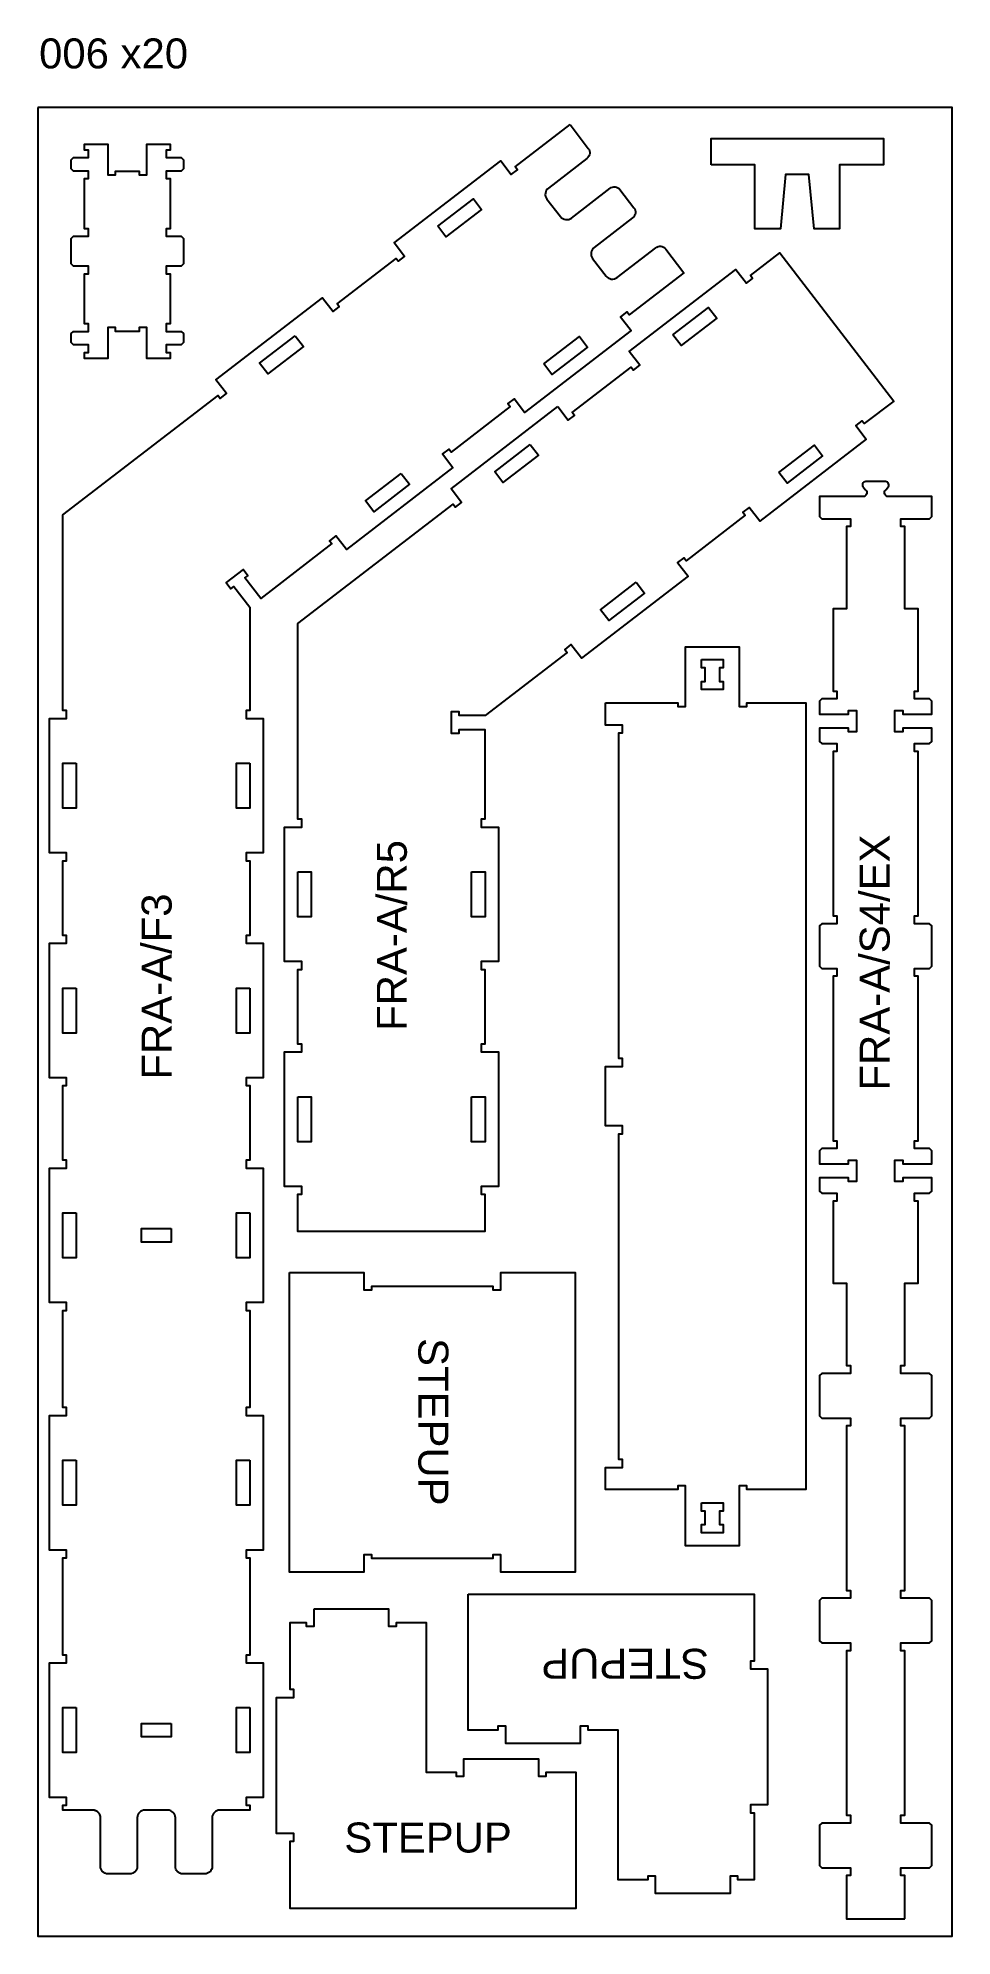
# Model space of a CAD drawing. Extents: x -4741 to 10570, y -11118 to 12613.
# Drawn here: x 1350 to 2570, y 3882 to 6415 of the extents above; entities that cross this region are included whole.
import ezdxf

# ---------------------------------------------------------------- set-up
doc = ezdxf.new("R2010")
doc.units = 0
doc.header["$MEASUREMENT"] = 0
for name, color, linetype in [('0_SHEET_BIRCHPLY_2440X1220', 1, 'CONTINUOUS'), ('1_ANYTOOL_1MMDEEP_INSIDE', 2, 'CONTINUOUS'), ('3_ANYTOOL_CUTTHROUGH_INSID', 4, 'CONTINUOUS'), ('6_ANYTOOL_CUTTHROUGH_OUTSI', 5, 'CONTINUOUS')]:
    doc.layers.add(name, color=color, linetype=linetype)

msp = doc.modelspace()

# ---------------------------------------------------------------- texts
at = {"layer": '0_SHEET_BIRCHPLY_2440X1220', "insert": (1351.9, 6414.2), "char_height": 40, "width": 232.771, "attachment_point": 1}
msp.add_mtext('\\fArial;006 x20', dxfattribs=at)
at = {"layer": '1_ANYTOOL_1MMDEEP_INSIDE', "char_height": 40, "attachment_point": 1}
for s, insert, width, rotation in [('\\fArial;FRA-A/S4/EX', (2447.2, 5010.4), 373.735, 90), ('\\fArial;FRA-A/R5', (1802.7, 5090), 285.542, 90), ('\\fArial;FRA-A/F3', (1488.8, 5025), 279.277, 90), ('\\fArial;STEPUP', (1898.1, 4680.1), 256.145, 270), ('\\fArial;STEPUP', (2245.7, 4225.5), 256.145, 180)]:
    msp.add_mtext(s, dxfattribs=dict(at, insert=insert, width=width, rotation=rotation))
at = {"layer": '1_ANYTOOL_1MMDEEP_INSIDE', "insert": (1759.3, 4033.7), "char_height": 40, "width": 256.145, "attachment_point": 1}
msp.add_mtext('\\fArial;STEPUP', dxfattribs=at)

# ---------------------------------------------------------------- linework, layer by layer
at = {"layer": '0_SHEET_BIRCHPLY_2440X1220'}
msp.add_lwpolyline([(1350.4, 6322.2), (1350.4, 3882.2), (2570.4, 3882.2), (2570.4, 6322.2), (1350.4, 6322.2)], dxfattribs=at)
at = {"layer": '3_ANYTOOL_CUTTHROUGH_INSID'}
for points in [[(1884, 6163.8), (1931.5, 6200.3), (1942.5, 6186.1), (1894.9, 6149.5), (1884, 6163.8)], [(2197.8, 6018.7), (2245.3, 6055.3), (2256.3, 6041), (2208.7, 6004.5), (2197.8, 6018.7)], [(1693.7, 6017.4), (1704.7, 6003.2), (1657.2, 5966.6), (1646.2, 5980.8), (1693.7, 6017.4)], [(2025.4, 5979.9), (2073, 6016.5), (2084, 6002.2), (2036.4, 5965.6), (2025.4, 5979.9)], [(2007.5, 5872.4), (2018.5, 5858.1), (1970.9, 5821.5), (1960, 5835.8), (2007.5, 5872.4)], [(2339.2, 5834.8), (2386.8, 5871.4), (2397.7, 5857.1), (2350.2, 5820.6), (2339.2, 5834.8)], [(1835.2, 5833.5), (1846.2, 5819.3), (1798.6, 5782.7), (1787.6, 5797), (1835.2, 5833.5)], [(2149, 5688.5), (2160, 5674.2), (2112.4, 5637.7), (2101.4, 5651.9), (2149, 5688.5)], [(2235.9, 5585.3), (2264.9, 5585.3), (2264.9, 5574.3), (2259.9, 5574.3), (2259.9, 5556.3), (2264.9, 5556.3), (2264.9, 5545.3), (2235.9, 5545.3), (2235.9, 5556.3), (2240.9, 5556.3), (2240.9, 5574.3), (2235.9, 5574.3), (2235.9, 5585.3)], [(1401.4, 5447.1), (1401.4, 5387.1), (1383.4, 5387.1), (1383.4, 5447.1), (1401.4, 5447.1)], [(1633.4, 5447.1), (1633.4, 5387.1), (1615.4, 5387.1), (1615.4, 5447.1), (1633.4, 5447.1)], [(1697.2, 5302.1), (1715.2, 5302.1), (1715.2, 5242.1), (1697.2, 5242.1), (1697.2, 5302.1)], [(1929.2, 5302.1), (1947.2, 5302.1), (1947.2, 5242.1), (1929.2, 5242.1), (1929.2, 5302.1)], [(1401.4, 5147.1), (1401.4, 5087.1), (1383.4, 5087.1), (1383.4, 5147.1), (1401.4, 5147.1)], [(1633.4, 5147.1), (1633.4, 5087.1), (1615.4, 5087.1), (1615.4, 5147.1), (1633.4, 5147.1)], [(1697.2, 5002.1), (1715.2, 5002.1), (1715.2, 4942.1), (1697.2, 4942.1), (1697.2, 5002.1)], [(1929.2, 5002.1), (1947.2, 5002.1), (1947.2, 4942.1), (1929.2, 4942.1), (1929.2, 5002.1)], [(1401.4, 4847.1), (1401.4, 4787.1), (1383.4, 4787.1), (1383.4, 4847.1), (1401.4, 4847.1)], [(1633.4, 4847.1), (1633.4, 4787.1), (1615.4, 4787.1), (1615.4, 4847.1), (1633.4, 4847.1)], [(1528.4, 4826.1), (1528.4, 4808.1), (1488.4, 4808.1), (1488.4, 4826.1), (1528.4, 4826.1)], [(1401.4, 4517.1), (1401.4, 4457.1), (1383.4, 4457.1), (1383.4, 4517.1), (1401.4, 4517.1)], [(1633.4, 4517.1), (1633.4, 4457.1), (1615.4, 4457.1), (1615.4, 4517.1), (1633.4, 4517.1)], [(2235.9, 4460.3), (2264.9, 4460.3), (2264.9, 4449.3), (2259.9, 4449.3), (2259.9, 4431.3), (2264.9, 4431.3), (2264.9, 4420.3), (2235.9, 4420.3), (2235.9, 4431.3), (2240.9, 4431.3), (2240.9, 4449.3), (2235.9, 4449.3), (2235.9, 4460.3)], [(1401.4, 4187), (1401.4, 4127), (1383.4, 4127), (1383.4, 4187), (1401.4, 4187)], [(1633.4, 4187), (1633.4, 4127), (1615.4, 4127), (1615.4, 4187), (1633.4, 4187)], [(1528.4, 4166), (1528.4, 4148), (1488.4, 4148), (1488.4, 4166), (1528.4, 4166)]]:
    msp.add_lwpolyline(points, dxfattribs=at)
at = {"layer": '6_ANYTOOL_CUTTHROUGH_OUTSI'}
for points in [[(2060.5, 6299.2), (2084.9, 6267.5, -0.414214), (2083.1, 6254.2), (2031.6, 6214.6, 0.414214), (2029.7, 6199.8), (2047.7, 6176.5, 0.414214), (2062.4, 6174.5), (2113.9, 6214.2, -0.414214), (2127.2, 6212.4), (2145.8, 6188.3, -0.414214), (2144.1, 6174.9), (2092.6, 6135.3, 0.414214), (2090.7, 6120.6), (2108.6, 6097.2, 0.414214), (2123.4, 6095.3), (2174.9, 6134.9, -0.414214), (2188.2, 6133.2), (2212.6, 6101.5), (2139.5, 6045.2), (2136.4, 6049.2), (2128.1, 6042.8), (2142.1, 6024.5), (1999.9, 5915.1), (1985.8, 5933.3), (1977.5, 5926.9), (1980.6, 5923), (1901.7, 5862.3), (1898.6, 5866.3), (1890.3, 5859.9), (1904.3, 5841.6), (1762.1, 5732.2), (1748.1, 5750.4), (1739.7, 5744), (1742.8, 5740.1), (1647.7, 5666.9), (1626.7, 5694.3), (1630.6, 5697.3), (1624.2, 5705.6), (1601.6, 5688.3), (1608, 5679.9), (1612, 5683), (1633.1, 5655.5), (1633.1, 5517.4), (1628.1, 5517.4), (1628.1, 5506.9), (1651.1, 5506.9), (1651.1, 5327.4), (1628.1, 5327.4), (1628.1, 5316.9), (1633.1, 5316.9), (1633.1, 5217.4), (1628.1, 5217.4), (1628.1, 5206.9), (1651.1, 5206.9), (1651.1, 5027.4), (1628.1, 5027.4), (1628.1, 5016.9), (1633.1, 5016.9), (1633.1, 4917.4), (1628.1, 4917.4), (1628.1, 4906.9), (1651.1, 4906.9), (1651.1, 4727.4), (1628.1, 4727.4), (1628.1, 4716.9), (1633.1, 4716.9), (1633.1, 4587.3), (1628.1, 4587.3), (1628.1, 4576.8), (1651.1, 4576.8), (1651.1, 4397.3), (1628.1, 4397.3), (1628.1, 4386.8), (1633.1, 4386.8), (1633.1, 4257.2), (1628.1, 4257.2), (1628.1, 4246.7), (1651.1, 4246.7), (1651.1, 4067.2), (1628.1, 4067.2), (1628.1, 4056.7), (1633.1, 4056.7), (1633.1, 4050.2), (1593.1, 4050.2, 0.414214), (1582.9, 4040), (1582.9, 3975, -0.414214), (1573.1, 3965.2), (1543.6, 3965.2, -0.414214), (1533.9, 3975), (1533.9, 4040, 0.414214), (1523.6, 4050.2), (1493.1, 4050.2, 0.414214), (1482.9, 4040), (1482.9, 3975, -0.414214), (1473.1, 3965.2), (1443.6, 3965.2, -0.414214), (1433.9, 3975), (1433.9, 4040), (1433.9, 4040.2), (1433.9, 4040.4), (1433.9, 4040.7), (1433.8, 4040.9), (1433.8, 4041.1), (1433.8, 4041.4), (1433.8, 4041.6), (1433.7, 4041.8), (1433.7, 4042.1), (1433.6, 4042.3), (1433.6, 4042.5), (1433.5, 4042.8), (1433.4, 4043), (1433.3, 4043.3), (1433.3, 4043.5), (1433.2, 4043.7), (1433.1, 4044), (1433, 4044.2), (1432.9, 4044.4), (1432.7, 4044.7), (1432.6, 4044.9), (1432.5, 4045.1), (1432.4, 4045.4), (1432.2, 4045.6), (1432.1, 4045.8), (1431.9, 4046), (1431.8, 4046.2), (1431.6, 4046.4), (1431.4, 4046.6), (1431.3, 4046.8), (1431.1, 4047), (1430.9, 4047.2), (1430.7, 4047.4), (1430.5, 4047.6), (1430.3, 4047.8), (1430.1, 4047.9), (1429.9, 4048.1), (1429.7, 4048.2), (1429.5, 4048.4), (1429.3, 4048.5), (1429, 4048.7), (1428.8, 4048.8), (1428.6, 4048.9), (1428.3, 4049.1), (1428.1, 4049.2), (1427.9, 4049.3), (1427.7, 4049.4), (1427.4, 4049.5), (1427.2, 4049.6), (1426.9, 4049.7), (1426.7, 4049.7), (1426.5, 4049.8), (1426.2, 4049.9), (1426, 4049.9), (1425.7, 4050), (1425.5, 4050), (1425.3, 4050.1), (1425, 4050.1), (1424.8, 4050.1), (1424.6, 4050.2), (1424.3, 4050.2), (1424.1, 4050.2), (1423.9, 4050.2), (1423.6, 4050.2), (1383.6, 4050.2), (1383.6, 4056.7), (1388.6, 4056.7), (1388.6, 4067.2), (1365.6, 4067.2), (1365.6, 4246.7), (1388.6, 4246.7), (1388.6, 4257.2), (1383.6, 4257.2), (1383.6, 4386.8), (1388.6, 4386.8), (1388.6, 4397.3), (1365.6, 4397.3), (1365.6, 4576.8), (1388.6, 4576.8), (1388.6, 4587.3), (1383.6, 4587.3), (1383.6, 4716.9), (1388.6, 4716.9), (1388.6, 4727.4), (1365.6, 4727.4), (1365.6, 4906.9), (1388.6, 4906.9), (1388.6, 4917.4), (1383.6, 4917.4), (1383.6, 5016.9), (1388.6, 5016.9), (1388.6, 5027.4), (1365.6, 5027.4), (1365.6, 5206.9), (1388.6, 5206.9), (1388.6, 5217.4), (1383.6, 5217.4), (1383.6, 5316.9), (1388.6, 5316.9), (1388.6, 5327.4), (1365.6, 5327.4), (1365.6, 5506.9), (1388.6, 5506.9), (1388.6, 5517.4), (1383.6, 5517.4), (1383.6, 5778.6), (1590.7, 5937.8), (1593.7, 5933.8), (1602, 5940.3), (1588, 5958.5), (1730.3, 6067.9), (1744.3, 6049.7), (1752.6, 6056.1), (1749.6, 6060.1), (1828.4, 6120.7), (1831.5, 6116.8), (1839.8, 6123.2), (1825.8, 6141.4), (1968.1, 6250.8), (1982.1, 6232.6), (1990.4, 6239), (1987.4, 6243), (2060.5, 6299.2)], [(2507.2, 3905.4), (2507.2, 3962.9), (2502.2, 3962.9), (2502.2, 3973.4), (2540.3, 3973.4), (2543.2, 3976.2), (2543.2, 4030), (2540.3, 4032.9), (2502.2, 4032.9), (2502.2, 4043.4), (2507.2, 4043.4), (2507.2, 4262.9), (2502.2, 4262.9), (2502.2, 4273.4), (2540.3, 4273.4), (2543.2, 4276.2), (2543.2, 4330), (2540.3, 4332.9), (2502.2, 4332.9), (2502.2, 4343.4), (2507.2, 4343.4), (2507.2, 4562.9), (2502.2, 4562.9), (2502.2, 4573.4), (2540.3, 4573.4), (2543.2, 4576.2), (2543.2, 4630), (2540.3, 4632.9), (2502.2, 4632.9), (2502.2, 4643.4), (2507.2, 4643.4), (2507.2, 4753.4), (2525.2, 4753.4), (2525.2, 4862.9), (2520.2, 4862.9), (2520.2, 4873.4), (2540.3, 4873.4), (2543.2, 4876.2), (2543.2, 4893.9), (2504.7, 4893.9), (2504.7, 4888.9), (2494.2, 4888.9), (2494.2, 4917.4), (2504.7, 4917.4), (2504.7, 4912.4), (2543.2, 4912.4), (2543.2, 4930), (2540.3, 4932.9), (2520.2, 4932.9), (2520.2, 4943.4), (2525.2, 4943.4), (2525.2, 5162.9), (2520.2, 5162.9), (2520.2, 5173.4), (2540.3, 5173.4), (2543.2, 5176.2), (2543.2, 5230), (2540.3, 5232.9), (2520.2, 5232.9), (2520.2, 5243.4), (2525.2, 5243.4), (2525.2, 5462.9), (2520.2, 5462.9), (2520.2, 5473.4), (2540.3, 5473.4), (2543.2, 5476.2), (2543.2, 5493.9), (2504.7, 5493.9), (2504.7, 5488.9), (2494.2, 5488.9), (2494.2, 5517.4), (2504.7, 5517.4), (2504.7, 5512.4), (2543.2, 5512.4), (2543.2, 5530), (2540.3, 5532.9), (2520.2, 5532.9), (2520.2, 5543.4), (2525.2, 5543.4), (2525.2, 5652.9), (2507.2, 5652.9), (2507.2, 5762.9), (2502.2, 5762.9), (2502.2, 5773.4), (2540.3, 5773.4), (2543.2, 5776.2), (2543.2, 5802.9), (2485.5, 5802.9, -0.668179), (2481.8, 5811.8), (2484.7, 5814.8, 0.668179), (2481.4, 5822.9), (2455.5, 5822.9, 0.668179), (2452.1, 5814.8), (2455.1, 5811.8, -0.668179), (2451.4, 5802.9), (2393.7, 5802.9), (2393.7, 5776.2), (2396.5, 5773.4), (2434.7, 5773.4), (2434.7, 5762.9), (2429.7, 5762.9), (2429.7, 5652.9), (2411.7, 5652.9), (2411.7, 5543.4), (2416.7, 5543.4), (2416.7, 5532.9), (2396.5, 5532.9), (2393.7, 5530), (2393.7, 5512.4), (2432.2, 5512.4), (2432.2, 5517.4), (2442.7, 5517.4), (2442.7, 5488.9), (2432.2, 5488.9), (2432.2, 5493.9), (2393.7, 5493.9), (2393.7, 5476.2), (2396.5, 5473.4), (2416.7, 5473.4), (2416.7, 5462.9), (2411.7, 5462.9), (2411.7, 5243.4), (2416.7, 5243.4), (2416.7, 5232.9), (2396.5, 5232.9), (2393.7, 5230), (2393.7, 5176.2), (2396.5, 5173.4), (2416.7, 5173.4), (2416.7, 5162.9), (2411.7, 5162.9), (2411.7, 4943.4), (2416.7, 4943.4), (2416.7, 4932.9), (2396.5, 4932.9), (2393.7, 4930), (2393.7, 4912.4), (2432.2, 4912.4), (2432.2, 4917.4), (2442.7, 4917.4), (2442.7, 4888.9), (2432.2, 4888.9), (2432.2, 4893.9), (2393.7, 4893.9), (2393.7, 4876.2), (2396.5, 4873.4), (2416.7, 4873.4), (2416.7, 4862.9), (2411.7, 4862.9), (2411.7, 4753.4), (2429.7, 4753.4), (2429.7, 4643.4), (2434.7, 4643.4), (2434.7, 4632.9), (2396.5, 4632.9), (2393.7, 4630), (2393.7, 4576.2), (2396.5, 4573.4), (2434.7, 4573.4), (2434.7, 4562.9), (2429.7, 4562.9), (2429.7, 4343.4), (2434.7, 4343.4), (2434.7, 4332.9), (2396.5, 4332.9), (2393.7, 4330), (2393.7, 4276.2), (2396.5, 4273.4), (2434.7, 4273.4), (2434.7, 4262.9), (2429.7, 4262.9), (2429.7, 4043.4), (2434.7, 4043.4), (2434.7, 4032.9), (2396.5, 4032.9), (2393.7, 4030), (2393.7, 3976.2), (2396.5, 3973.4), (2434.7, 3973.4), (2434.7, 3962.9), (2429.7, 3962.9), (2429.7, 3905.4), (2507.2, 3905.4)]]:
    msp.add_lwpolyline(points, format="xyb", dxfattribs=at)
for points in [[(1544.7, 6240.3), (1541.7, 6237.3), (1521.7, 6237.3), (1521.7, 6227.3), (1526.7, 6227.3), (1526.7, 6160.3), (1521.7, 6160.3), (1521.7, 6150.3), (1541.7, 6150.3), (1544.7, 6147.3), (1544.7, 6113.3), (1541.7, 6110.3), (1521.7, 6110.3), (1521.7, 6100.3), (1526.7, 6100.3), (1526.7, 6033.3), (1521.7, 6033.3), (1521.7, 6023.3), (1541.7, 6023.3), (1544.7, 6020.3), (1544.7, 6008.3), (1541.7, 6005.3), (1521.7, 6005.3), (1521.7, 5995.3), (1526.7, 5995.3), (1526.7, 5987.3), (1495.7, 5987.3), (1495.7, 6028.3), (1485.7, 6028.3), (1485.7, 6023.3), (1453.7, 6023.3), (1453.7, 6028.3), (1443.7, 6028.3), (1443.7, 5987.3), (1412.7, 5987.3), (1412.7, 5995.3), (1417.7, 5995.3), (1417.7, 6005.3), (1397.7, 6005.3), (1394.7, 6008.3), (1394.7, 6020.3), (1397.7, 6023.3), (1417.7, 6023.3), (1417.7, 6033.3), (1412.7, 6033.3), (1412.7, 6100.3), (1417.7, 6100.3), (1417.7, 6110.3), (1397.7, 6110.3), (1394.7, 6113.3), (1394.7, 6147.3), (1397.7, 6150.3), (1417.7, 6150.3), (1417.7, 6160.3), (1412.7, 6160.3), (1412.7, 6227.3), (1417.7, 6227.3), (1417.7, 6237.3), (1397.7, 6237.3), (1394.7, 6240.3), (1394.7, 6252.3), (1397.7, 6255.3), (1417.7, 6255.3), (1417.7, 6265.3), (1412.7, 6265.3), (1412.7, 6273.3), (1443.7, 6273.3), (1443.7, 6232.3), (1453.7, 6232.3), (1453.7, 6237.3), (1485.7, 6237.3), (1485.7, 6232.3), (1495.7, 6232.3), (1495.7, 6273.3), (1526.7, 6273.3), (1526.7, 6265.3), (1521.7, 6265.3), (1521.7, 6255.3), (1541.7, 6255.3), (1544.7, 6252.3), (1544.7, 6240.3)], [(2248.8, 6245.6), (2248.8, 6280.6), (2478.8, 6280.6), (2478.8, 6245.6), (2420.3, 6245.6), (2420.3, 6160.2), (2386.2, 6160.2), (2379.3, 6232.6), (2348.2, 6232.6), (2341.4, 6160.2), (2307.3, 6160.2), (2307.3, 6245.6), (2248.8, 6245.6)], [(2044.1, 5922.9), (2058.1, 5904.7), (2066.4, 5911.1), (2063.4, 5915), (2142.2, 5975.7), (2145.3, 5971.7), (2153.6, 5978.1), (2139.6, 5996.4), (2281.9, 6105.8), (2295.9, 6087.6), (2304.2, 6094), (2301.2, 6097.9), (2340.4, 6128.1), (2492.5, 5930.4), (2453.3, 5900.2), (2450.2, 5904.1), (2441.9, 5897.7), (2455.9, 5879.5), (2313.7, 5770.1), (2299.6, 5788.3), (2291.3, 5781.9), (2294.4, 5777.9), (2215.5, 5717.3), (2212.4, 5721.2), (2204.1, 5714.8), (2218.1, 5696.6), (2075.9, 5587.2), (2061.8, 5605.4), (2053.5, 5599), (2056.6, 5595), (1947.1, 5510.8), (1912.4, 5510.8), (1912.4, 5515.8), (1901.9, 5515.8), (1901.9, 5487.3), (1912.4, 5487.3), (1912.4, 5492.3), (1946.9, 5492.3), (1946.9, 5372.4), (1941.9, 5372.4), (1941.9, 5361.9), (1964.9, 5361.9), (1964.9, 5182.4), (1941.9, 5182.4), (1941.9, 5171.9), (1946.9, 5171.9), (1946.9, 5072.4), (1941.9, 5072.4), (1941.9, 5061.9), (1964.9, 5061.9), (1964.9, 4882.4), (1941.9, 4882.4), (1941.9, 4871.9), (1946.9, 4871.9), (1946.9, 4822.4), (1697.4, 4822.4), (1697.4, 4871.9), (1702.4, 4871.9), (1702.4, 4882.4), (1679.4, 4882.4), (1679.4, 5061.9), (1702.4, 5061.9), (1702.4, 5072.4), (1697.4, 5072.4), (1697.4, 5171.9), (1702.4, 5171.9), (1702.4, 5182.4), (1679.4, 5182.4), (1679.4, 5361.9), (1702.4, 5361.9), (1702.4, 5372.4), (1697.4, 5372.4), (1697.4, 5633.5), (1904.4, 5792.8), (1907.5, 5788.8), (1915.8, 5795.2), (1901.8, 5813.4), (2044.1, 5922.9)], [(2107.7, 5527.6), (2204.2, 5527.6), (2204.2, 5522.6), (2214.7, 5522.6), (2214.7, 5602.6), (2286.2, 5602.6), (2286.2, 5522.6), (2296.7, 5522.6), (2296.7, 5527.6), (2375.2, 5527.6), (2375.2, 4478.1), (2296.7, 4478.1), (2296.7, 4483.1), (2286.2, 4483.1), (2286.2, 4403.1), (2214.7, 4403.1), (2214.7, 4483.1), (2204.2, 4483.1), (2204.2, 4478.1), (2107.7, 4478.1), (2107.7, 4507.6), (2130.7, 4507.6), (2130.7, 4518.1), (2125.7, 4518.1), (2125.7, 4952.6), (2130.7, 4952.6), (2130.7, 4963.1), (2107.7, 4963.1), (2107.7, 5042.6), (2130.7, 5042.6), (2130.7, 5053.1), (2125.7, 5053.1), (2125.7, 5487.6), (2130.7, 5487.6), (2130.7, 5498.1), (2107.7, 5498.1), (2107.7, 5527.6)], [(1686, 4767.4), (1785.5, 4767.4), (1785.5, 4744.4), (1796, 4744.4), (1796, 4749.4), (1957.5, 4749.4), (1957.5, 4744.4), (1968, 4744.4), (1968, 4767.4), (2067.5, 4767.4), (2067.5, 4367.9), (1968, 4367.9), (1968, 4390.9), (1957.5, 4390.9), (1957.5, 4385.9), (1796, 4385.9), (1796, 4390.9), (1785.5, 4390.9), (1785.5, 4367.9), (1686, 4367.9), (1686, 4767.4)], [(1924.7, 4338.6), (2306.2, 4338.6), (2306.2, 4249.1), (2301.2, 4249.1), (2301.2, 4238.6), (2324.2, 4238.6), (2324.2, 4057.1), (2301.2, 4057.1), (2301.2, 4046.6), (2306.2, 4046.6), (2306.2, 3957.1), (2284.7, 3957.1), (2284.7, 3962.1), (2274.2, 3962.1), (2274.2, 3939.1), (2174.7, 3939.1), (2174.7, 3962.1), (2164.2, 3962.1), (2164.2, 3957.1), (2124.7, 3957.1), (2124.7, 4157.1), (2084.7, 4157.1), (2084.7, 4162.1), (2074.2, 4162.1), (2074.2, 4139.1), (1974.7, 4139.1), (1974.7, 4162.1), (1964.2, 4162.1), (1964.2, 4157.1), (1924.7, 4157.1), (1924.7, 4338.6)], [(1718.9, 4318.7), (1818.4, 4318.7), (1818.4, 4295.7), (1828.9, 4295.7), (1828.9, 4300.7), (1868.4, 4300.7), (1868.4, 4100.7), (1908.4, 4100.7), (1908.4, 4095.7), (1918.9, 4095.7), (1918.9, 4118.7), (2018.4, 4118.7), (2018.4, 4095.7), (2028.9, 4095.7), (2028.9, 4100.7), (2068.4, 4100.7), (2068.4, 3919.2), (1686.9, 3919.2), (1686.9, 4008.7), (1691.9, 4008.7), (1691.9, 4019.2), (1668.9, 4019.2), (1668.9, 4200.7), (1691.9, 4200.7), (1691.9, 4211.2), (1686.9, 4211.2), (1686.9, 4300.7), (1708.4, 4300.7), (1708.4, 4295.7), (1718.9, 4295.7), (1718.9, 4318.7)]]:
    msp.add_lwpolyline(points, dxfattribs=at)

msp.set_redraw_order([(e.dxf.handle, doc.entitydb.next_handle()) for e in msp.query("TEXT MTEXT ATTDEF DIMENSION ARC_DIMENSION")])  # texts and dimensions are drawn at this point

doc.saveas('drawing.dxf')
